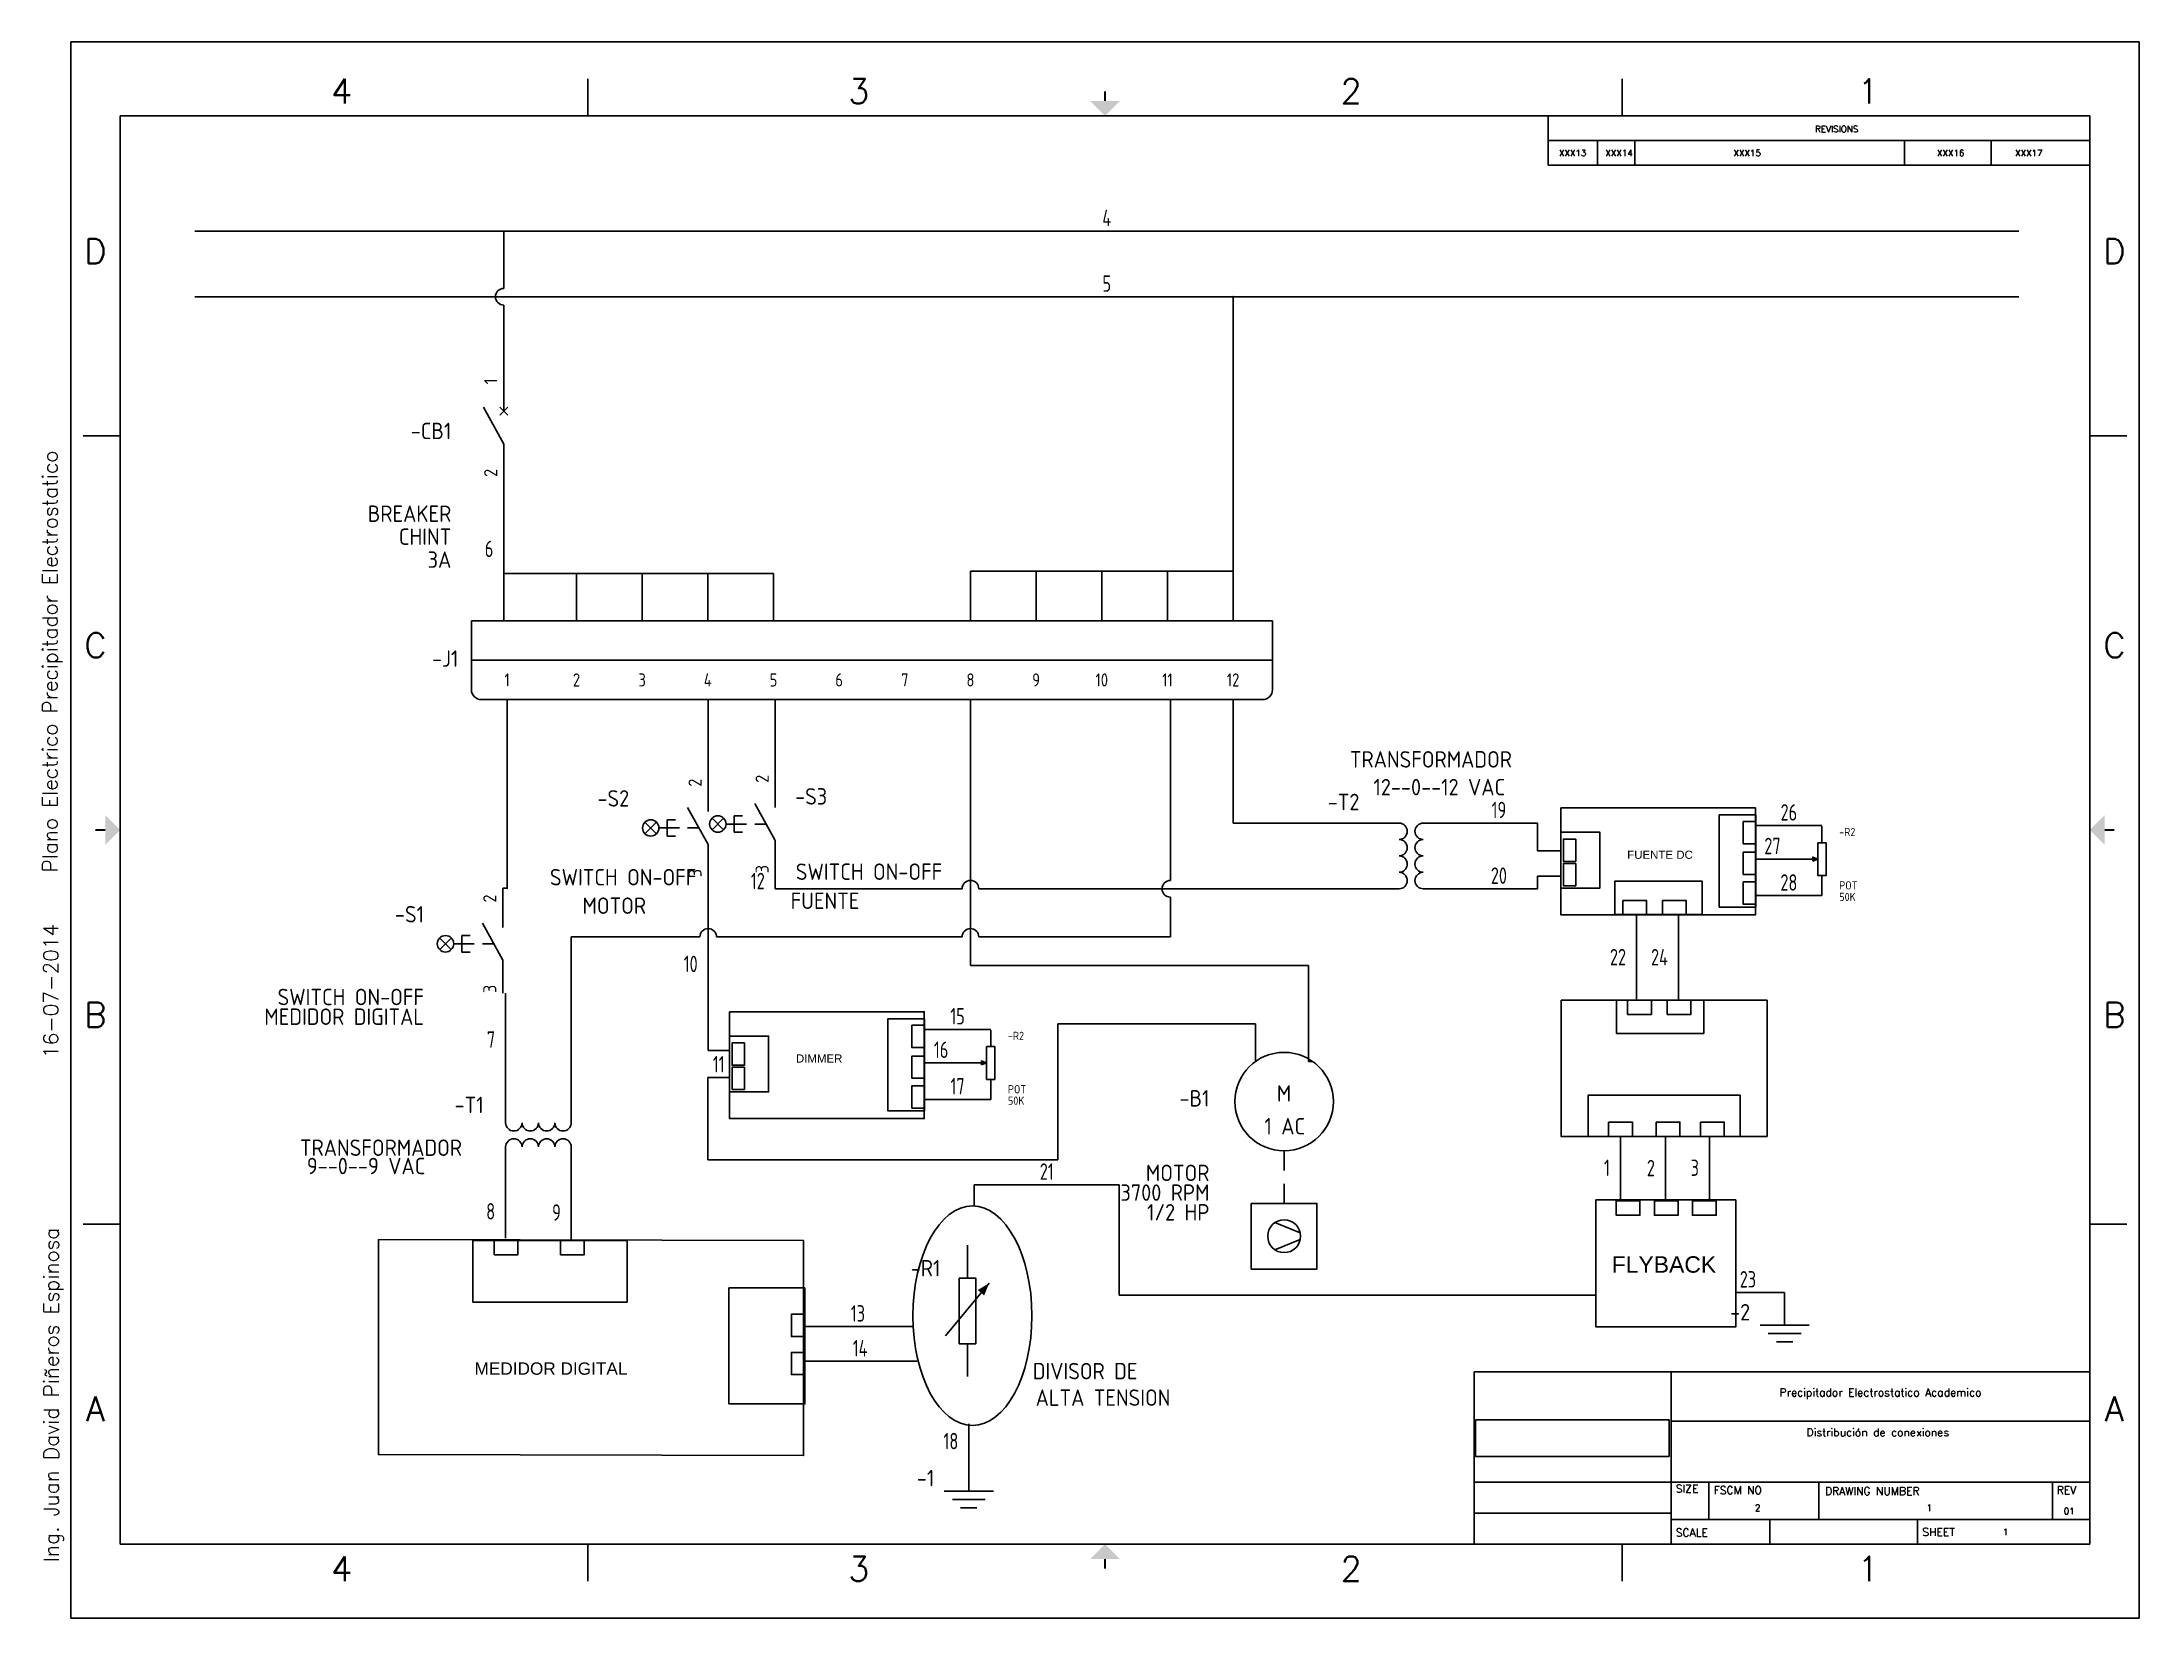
# Model space of a CAD drawing. Header units: inches. Extents: x -8 to 631, y 1 to 481.
import ezdxf
from ezdxf.enums import TextEntityAlignment as Align

# ---------------------------------------------------------------- set-up
doc = ezdxf.new("R2010")
doc.units = ezdxf.units.IN
doc.header["$MEASUREMENT"] = 0
for name, color, linetype in [('DESC', 150, 'Continuous'), ('MISC', 7, 'Continuous'), ('SYMS', 7, 'Continuous'), ('TAGS', 150, 'Continuous'), ('TB_LABELS', 1, 'Continuous'), ('TERMS', 123, 'Continuous'), ('Title Block', 7, 'Continuous'), ('Viewport', 7, 'Continuous'), ('WHT_12_THHN', 7, 'Continuous'), ('WIRENO', 72, 'Continuous')]:
    doc.layers.add(name, color=color, linetype=linetype)
doc.styles.add('Roman', font='romans')
doc.styles.get("Standard").update_dxf_attribs({"font": 'arial.ttf'})
doc.styles.add('WD', font='romans.shx')
doc.styles.add('WD_IEC', font='ISOCP2.shx', dxfattribs={"width": 0.9, "height": 4})
picture_1 = doc.add_image_def('image1.png', size_in_pixel=(369, 70))

msp = doc.modelspace()

# ---------------------------------------------------------------- texts
for s, height, p in [('FUENTE DC', 2.5, (474.63, 232.35)), ('DIMMER', 2.5, (221.41, 170.29)), ('FLYBACK', 5, (469.9, 106.31)), ('MEDIDOR DIGITAL', 3.75, (123.51, 75.23))]:
    msp.add_text(s, height=height).set_placement(p)

# ---------------------------------------------------------------- blocks, each defined once
blk = doc.blocks.new('ANSI_border_C')
for p, q in [((20.5, 0.75), (20.5, 2.5)), ((14.25, 0.75), (20.5, 0.75))]:
    blk.add_line(p, q)
at = {"layer": 'Title Block'}
for p, q in [((0, 16), (0, 0)), ((21, 16), (0, 16)), ((21, 0), (21, 16)), ((5.25, 15.25), (5.25, 15.625)), ((15.75, 15.25), (15.75, 15.625)), ((0.5, 15.25), (0.5, 0.75)), ((20.5, 15.25), (0.5, 15.25)), ((15, 15.25), (15, 15)), ((20.5, 0.75), (20.5, 15.25)), ((15, 15), (20.5, 15)), ((0.125, 12), (0.5, 12)), ((20.5, 12), (20.875, 12)), ((0.125, 4), (0.5, 4)), ((20.5, 4), (20.875, 4)), ((0.5, 0.75), (20.5, 0.75)), ((5.25, 0.375), (5.25, 0.75)), ((15.75, 0.375), (15.75, 0.75)), ((0, 0), (21, 0))]:
    blk.add_line(p, q, dxfattribs=at)
at = {"layer": 'Title Block', "const_width": 0.02}
for points in [[(10.5, 15.5), (10.5, 15.4)], [(0.25, 8), (0.35, 8)], [(20.75, 8), (20.65, 8)], [(10.5, 0.5), (10.5, 0.6)]]:
    blk.add_lwpolyline(points, dxfattribs=at)
at = {"layer": 'Title Block'}
for points in [[(10.35, 15.4), (10.65, 15.4), (10.5, 15.25)], [(0.35, 7.85), (0.35, 8.15), (0.5, 8)], [(20.65, 7.85), (20.65, 8.15), (20.5, 8)], [(10.35, 0.6), (10.65, 0.6), (10.5, 0.75)]]:
    blk.add_solid(points, dxfattribs=at)
at = {"layer": 'Title Block', "style": 'Roman'}
for s, p in [('4', (2.75, 15.5)), ('3', (8, 15.5)), ('2', (13, 15.5)), ('1', (18.25, 15.5)), ('D', (0.25, 13.875)), ('D', (20.75, 13.875)), ('C', (0.25, 9.875)), ('C', (20.75, 9.875)), ('B', (0.25, 6.125)), ('B', (20.75, 6.125)), ('A', (0.25, 2.125)), ('A', (20.75, 2.125)), ('4', (2.75, 0.5)), ('3', (8, 0.5)), ('2', (13, 0.5)), ('1', (18.25, 0.5))]:
    blk.add_text(s, height=0.25, dxfattribs=at).set_placement(p, align=Align.MIDDLE_CENTER)
blk.add_text('REVISIONS', height=0.065, dxfattribs=at).set_placement((17.71, 15.083))
blk = doc.blocks.new('ANSI_REVblock_C')
blk.add_line((0, 0), (0, -0.25))
at = {"layer": 'Title Block'}
for p, q in [((-5.5, 0), (0, 0)), ((-5.5, 0), (-5.5, -0.25)), ((-5, -0.25), (-5, 0)), ((-4.62, -0.25), (-4.62, 0)), ((-1.88, -0.25), (-1.88, 0)), ((-1, -0.25), (-1, 0)), ((-5.5, -0.25), (0, -0.25))]:
    blk.add_line(p, q, dxfattribs=at)
at = {"style": 'WD'}
for tag, p in [('ZONE', (-5.391, -0.16)), ('REV', (-4.92, -0.16)), ('DESCRIPTION', (-3.618, -0.16)), ('DATE', (-1.552, -0.16)), ('APPROVED', (-0.759, -0.16))]:
    blk.add_attdef(tag, p, '', height=0.065, dxfattribs=at)
at = {"style": 'WD', "flags": 1}
blk.add_attdef('WD_TB', (-4.505, -0.154), '', height=0.03, dxfattribs=at)
blk = doc.blocks.new('ANSI_tblock_desc_C')
for p, q in [((0, 0), (0, 1.75)), ((-6.25, 0), (0, 0))]:
    blk.add_line(p, q)
at = {"layer": 'Title Block'}
for p, q in [((-6.25, 1.75), (0, 1.75)), ((-6.25, 0), (-6.25, 1.75)), ((-4.25, 0), (-4.25, 1.75)), ((-4.25, 1.25), (0, 1.25)), ((-6.25, 0.63), (0, 0.63)), ((-3.87, 0.25), (-3.87, 0.63)), ((-2.75, 0.25), (-2.75, 0.63)), ((-0.38, 0.25), (-0.38, 0.63)), ((-6.25, 0.315), (-4.25, 0.315)), ((-4.25, 0.25), (0, 0.25)), ((-3.25, 0), (-3.25, 0.25)), ((-1.75, 0), (-1.75, 0.25))]:
    blk.add_line(p, q, dxfattribs=at)
at = {"color": 0, "style": 'Roman', "flags": 8}
for tag, p in [('FNAME', (-20.636, 6.819)), ('REVDATE', (-20.636, 4.106)), ('USER', (-20.636, 1.477))]:
    blk.add_attdef(tag, p, '', height=0.15, rotation=90, dxfattribs=at)
at = {"style": 'WD'}
for tag, p in [('PROJDESC', (-2.125, 1.5)), ('TITLE1', (-2.125, 1.095)), ('TITLE2', (-2.125, 0.785))]:
    blk.add_attdef(tag, text='', height=0.08, dxfattribs=at).set_placement(p, align=Align.CENTER)
at = {"style": 'WD', "flags": 1}
blk.add_attdef('WD_TB', (-5.57, 0.177), '', height=0.086, dxfattribs=at)
at = {"style": 'WD'}
for tag, p in [('SIZE', (-4.162, 0.32)), ('FSCM_NO', (-3.4, 0.337)), ('DWG_NO', (-1.659, 0.337)), ('REV', (-0.265, 0.303)), ('SCALE', (-3.634, 0.069)), ('SHEET', (-0.883, 0.092))]:
    blk.add_attdef(tag, p, '', height=0.065, dxfattribs=at)
at = {"layer": 'TB_LABELS', "style": 'WD'}
for s, p in [('SIZE', (-4.204, 0.604)), ('FSCM NO', (-3.819, 0.588)), ('DRAWING NUMBER', (-2.689, 0.579)), ('REV', (-0.336, 0.588)), ('SCALE', (-4.204, 0.158)), ('SHEET', (-1.701, 0.164))]:
    blk.add_text(s, height=0.08, dxfattribs=at).set_placement(p, align=Align.TOP_LEFT)
blk = doc.blocks.new('VCB1')
for p, q in [((0, 7.5), (0, 2.5)), ((0, -2.5), (-3.12, 3.12)), ((0.62, 1.88), (-0.62, 3.12)), ((-0.62, 1.88), (0.62, 3.12)), ((0, -2.5), (0, -7.5))]:
    blk.add_line(p, q)
at = {"style": 'WD_IEC'}
for tag, p in [('INST', (-8, 5.25)), ('LOC', (-8, 1.75)), ('TAG1', (-8, -1.75)), ('RATING1', (-8, -6.35)), ('DESC1', (-8, -14.35)), ('DESC2', (-8, -17.85)), ('DESC3', (-8, -21.35))]:
    blk.add_attdef(tag, text='', height=2.5, dxfattribs=at).set_placement(p, align=Align.RIGHT)
blk.add_attdef('TERM01', text='', height=2, rotation=90, dxfattribs=at).set_placement((-1, 7.5), align=Align.RIGHT)
at = {"style": 'WD_IEC', "flags": 1}
for tag, p, height in [('X2TERM01', (0, 7.5), 0.32), ('MFG', (2.75, 6.5), 1.5), ('CAT', (2.75, 4), 1.5), ('X4LINK', (-2, 0), 0.32), ('X1LINK', (-0.5, 0), 0.32), ('X8TERM02', (0, -7.5), 0.32), ('ASSYCODE', (1, -9), 1), ('FAMILY', (1, -10.5), 1), ('CATDESC', (1, -12), 1), ('CONTACT', (1, -13.5), 1), ('COMMON', (2.25, -14.75), 1)]:
    blk.add_attdef(tag, p, '', height=height, dxfattribs=at)
at = {"style": 'WD_IEC'}
blk.add_attdef('TERM02', (-1, -7.5), '', height=2, rotation=90, dxfattribs=at)
at = {"lineweight": 15, "style": 'WD_IEC'}
blk.add_attdef('XREF', text='', height=2.5, dxfattribs=at).set_placement((-8, -10.35), align=Align.RIGHT)
blk = doc.blocks.new('WDDOT')
for radius in [0.03, 0.0187, 0.00929]:
    blk.add_circle((0, 0), radius)
blk = doc.blocks.new('VCN1_1PJ_15FB')
at = {"layer": 'SYMS'}
for p, q in [((-12, 12), (-12, -9)), ((232, 12), (-12, 12)), ((232, -9), (232, 12)), ((-12, 0), (232, 0)), ((-9, -12), (229, -12))]:
    blk.add_line(p, q, dxfattribs=at)
for centre, start, end in [((-9, -9), 180, 270), ((229, -9), 270, 0)]:
    blk.add_arc(centre, 3, start, end, dxfattribs=at)
at = {"style": 'WD', "flags": 1}
blk.add_attdef('WD_JUMPERS', (0, 0), '', height=0.01, dxfattribs=at)
at = {"layer": 'SYMS', "linetype": 'Continuous', "style": 'WD_IEC', "width": 0.9, "flags": 8}
for tag, p in [('TERMDESC01J', (-2, 16)), ('TERMDESC02J', (18, 16)), ('TERMDESC03J', (38, 16)), ('TERMDESC04J', (58, 16)), ('TERMDESC05J', (78, 16)), ('TERMDESC06J', (98, 16)), ('TERMDESC07J', (118, 16)), ('TERMDESC08J', (138, 16)), ('TERMDESC09J', (158, 16)), ('TERMDESC10J', (178, 16)), ('TERMDESC11J', (198, 16)), ('TERMDESC12J', (218, 16))]:
    blk.add_attdef(tag, p, '', height=4, rotation=90, dxfattribs=at)
at = {"layer": 'SYMS', "style": 'WD_IEC'}
for tag, p in [('DESC1', (-16, 33)), ('DESC2', (-16, 26)), ('DESC3', (-16, 19)), ('INST', (-16, 12)), ('LOC', (-16, 5)), ('TAG1', (-16, -2)), ('XREF', (-16, -9.82))]:
    blk.add_attdef(tag, text='', height=5, dxfattribs=at).set_placement(p, align=Align.RIGHT)
at = {"layer": 'SYMS', "linetype": 'Continuous', "style": 'WD_IEC', "width": 0.9, "flags": 8}
for tag, p in [('X2WIRE01J', (2, 16)), ('X2WIRE02J', (22, 16)), ('X2WIRE03J', (42, 16)), ('X2WIRE04J', (62, 16)), ('X2WIRE05J', (82, 16)), ('X2WIRE06J', (102, 16)), ('X2WIRE07J', (122, 16)), ('X2WIRE08J', (142, 16)), ('X2WIRE09J', (162, 16)), ('X2WIRE10J', (182, 16)), ('X2WIRE11J', (202, 16)), ('X2WIRE12J', (222, 16))]:
    blk.add_attdef(tag, text='', height=4, rotation=90, dxfattribs=at).set_placement(p, align=Align.TOP_LEFT)
at = {"layer": 'SYMS', "linetype": 'Continuous', "style": 'WD_IEC', "width": 0.9}
for tag, flags, p in [('TERM01J', 9, (0, 6)), ('TERM02J', 9, (20, 6)), ('TERM03J', 9, (40, 6)), ('TERM04J', 9, (60, 6)), ('TERM05J', 9, (80, 6)), ('TERM06J', 9, (100, 6)), ('TERM07J', 9, (120, 6)), ('TERM08J', 9, (140, 6)), ('TERM09J', 9, (160, 6)), ('TERM10J', 9, (180, 6)), ('TERM11J', 9, (200, 6)), ('TERM12J', 9, (220, 6)), ('TERM01P', 8, (0, -6)), ('TERM02P', 8, (20, -6)), ('TERM03P', 8, (40, -6)), ('TERM04P', 8, (60, -6)), ('TERM05P', 8, (80, -6)), ('TERM06P', 8, (100, -6)), ('TERM07P', 8, (120, -6)), ('TERM08P', 8, (140, -6)), ('TERM09P', 8, (160, -6)), ('TERM10P', 8, (180, -6)), ('TERM11P', 8, (200, -6)), ('TERM12P', 8, (220, -6))]:
    blk.add_attdef(tag, text='', height=4, dxfattribs=dict(at, flags=flags)).set_placement(p, align=Align.MIDDLE_CENTER)
at = {"layer": 'SYMS', "style": 'WD_IEC', "flags": 1}
for tag, p in [('X2TERM01J', (0, 12)), ('X2TERM02J', (20, 12)), ('X2TERM03J', (40, 12)), ('X2TERM04J', (60, 12)), ('X2TERM05J', (80, 12)), ('X2TERM06J', (100, 12)), ('X2TERM07J', (120, 12)), ('X2TERM08J', (140, 12)), ('X2TERM09J', (160, 12)), ('X2TERM10J', (180, 12)), ('X2TERM11J', (200, 12)), ('X2TERM12J', (220, 12)), ('X8TERM01P', (0, -12)), ('X8TERM02P', (20, -12)), ('X8TERM03P', (40, -12)), ('X8TERM04P', (60, -12)), ('X8TERM05P', (80, -12)), ('X8TERM06P', (100, -12)), ('X8TERM07P', (120, -12)), ('X8TERM08P', (140, -12)), ('X8TERM09P', (160, -12)), ('X8TERM10P', (180, -12)), ('X8TERM11P', (200, -12)), ('X8TERM12P', (220, -12))]:
    blk.add_attdef(tag, p, '', height=0.02, dxfattribs=at)
at = {"layer": 'SYMS', "color": 7, "style": 'WD_IEC'}
for tag, p in [('X2_TINY_DOT_DONT_REMOVE_01J', (0, 12)), ('X2_TINY_DOT_DONT_REMOVE_02J', (20, 12)), ('X2_TINY_DOT_DONT_REMOVE_03J', (40, 12)), ('X2_TINY_DOT_DONT_REMOVE_04J', (60, 12)), ('X2_TINY_DOT_DONT_REMOVE_05J', (80, 12)), ('X2_TINY_DOT_DONT_REMOVE_06J', (100, 12)), ('X2_TINY_DOT_DONT_REMOVE_07J', (120, 12)), ('X2_TINY_DOT_DONT_REMOVE_08J', (140, 12)), ('X2_TINY_DOT_DONT_REMOVE_09J', (160, 12)), ('X2_TINY_DOT_DONT_REMOVE_10J', (180, 12)), ('X2_TINY_DOT_DONT_REMOVE_11J', (200, 12)), ('X2_TINY_DOT_DONT_REMOVE_12J', (220, 12)), ('X8_TINY_DOT_DONT_REMOVE_01P', (0, -12)), ('X8_TINY_DOT_DONT_REMOVE_02P', (20, -12)), ('X8_TINY_DOT_DONT_REMOVE_03P', (40, -12)), ('X8_TINY_DOT_DONT_REMOVE_04P', (60, -12)), ('X8_TINY_DOT_DONT_REMOVE_05P', (80, -12)), ('X8_TINY_DOT_DONT_REMOVE_06P', (100, -12)), ('X8_TINY_DOT_DONT_REMOVE_07P', (120, -12)), ('X8_TINY_DOT_DONT_REMOVE_08P', (140, -12)), ('X8_TINY_DOT_DONT_REMOVE_09P', (160, -12)), ('X8_TINY_DOT_DONT_REMOVE_10P', (180, -12)), ('X8_TINY_DOT_DONT_REMOVE_11P', (200, -12)), ('X8_TINY_DOT_DONT_REMOVE_12P', (220, -12))]:
    blk.add_attdef(tag, p, '', height=0.0002, dxfattribs=at)
at = {"layer": 'SYMS', "style": 'WD_IEC', "width": 0.9}
for tag, p, flags in [('X1LINK', (236, 0), 1), ('ACE_FLAG', (-2.74, -6.39), 9), ('WDBLKNAM', (-2.59, -3.41), 9), ('GENDER', (-2.3, -9.45), 9), ('FAMILY', (6.31, -7.47), 9)]:
    blk.add_attdef(tag, p, '', height=1, dxfattribs=dict(at, flags=flags))
at = {"layer": 'SYMS', "linetype": 'Continuous', "style": 'WD_IEC', "width": 0.9, "flags": 9}
for tag, p in [('ASSYCODE', (5.96, -9.77)), ('MFG', (6.46, -12.65)), ('CAT', (6.4, -15.35)), ('CATDESC', (6.4, -18.04))]:
    blk.add_attdef(tag, p, '', height=2, dxfattribs=at)
at = {"layer": 'SYMS', "linetype": 'Continuous', "style": 'WD_IEC', "width": 0.9, "flags": 8}
for tag, p in [('TERMDESC01P', (-2, -16)), ('TERMDESC02P', (18, -16)), ('TERMDESC03P', (38, -16)), ('TERMDESC04P', (58, -16)), ('TERMDESC05P', (78, -16)), ('TERMDESC06P', (98, -16)), ('TERMDESC07P', (118, -16)), ('TERMDESC08P', (138, -16)), ('TERMDESC09P', (158, -16)), ('TERMDESC10P', (178, -16)), ('TERMDESC11P', (198, -16)), ('TERMDESC12P', (218, -16))]:
    blk.add_attdef(tag, text='', height=4, rotation=90, dxfattribs=at).set_placement(p, align=Align.RIGHT)
for tag, p in [('X8WIRE01P', (2, -16)), ('X8WIRE02P', (22, -16)), ('X8WIRE03P', (42, -16)), ('X8WIRE04P', (62, -16)), ('X8WIRE05P', (82, -16)), ('X8WIRE06P', (102, -16)), ('X8WIRE07P', (122, -16)), ('X8WIRE08P', (142, -16)), ('X8WIRE09P', (162, -16)), ('X8WIRE10P', (182, -16)), ('X8WIRE11P', (202, -16)), ('X8WIRE12P', (222, -16))]:
    blk.add_attdef(tag, text='', height=4, rotation=90, dxfattribs=at).set_placement(p, align=Align.TOP_RIGHT)
blk = doc.blocks.new('VPB11S75')
for p, q in [((0, 7.5), (0, 2.5)), ((-9.63, -0.88), (-7.87, 0.88)), ((-7.87, -0.88), (-9.63, 0.88)), ((-6.25, 0), (-7.5, 0)), ((-6.25, 1.25), (-6.25, -1.25)), ((-6.25, 1.25), (-5, 1.25)), ((-6.25, 0), (-4.38, 0)), ((0, -2.5), (-3.13, 3.13)), ((-3.13, 0), (-1.39, 0)), ((-6.25, -1.25), (-5, -1.25)), ((0, -2.5), (0, -7.5))]:
    blk.add_line(p, q)
blk.add_circle((-8.75, 0), 1.25)
at = {"style": 'WD_IEC'}
for tag, p in [('INST', (-12.03, 9.25)), ('LOC', (-12.03, 6.25)), ('TAG1', (-12.03, 3.25)), ('DESC1', (-12.03, -9.35)), ('DESC2', (-12.03, -12.35)), ('DESC3', (-12.03, -15.35))]:
    blk.add_attdef(tag, text='', height=2.5, dxfattribs=at).set_placement(p, align=Align.RIGHT)
blk.add_attdef('TERM01', text='', height=2, rotation=90, dxfattribs=at).set_placement((-1, 7.5), align=Align.RIGHT)
at = {"style": 'WD_IEC', "flags": 1}
for tag, p, height in [('X2TERM01', (0, 7.5), 0.32), ('CONTACT', (0.5, 4.5), 1), ('COMMON', (1.75, 3.25), 1), ('X1LINK', (0, 0), 0.32), ('ASSYCODE', (1, -4), 1), ('FAMILY', (1, -5.5), 1), ('CATDESC', (1, -7), 1), ('X8TERM02', (0, -7.5), 0.32)]:
    blk.add_attdef(tag, p, '', height=height, dxfattribs=at)
at = {"style": 'WD_IEC', "flags": 9}
for tag, p in [('MFG', (-12.53, -0.25)), ('CAT', (-12.53, -2.75))]:
    blk.add_attdef(tag, text='', height=1.5, dxfattribs=at).set_placement(p, align=Align.RIGHT)
at = {"style": 'WD_IEC'}
blk.add_attdef('TERM02', (-1, -7.5), '', height=2, rotation=90, dxfattribs=at)
at = {"lineweight": 15, "style": 'WD_IEC'}
blk.add_attdef('XREF', text='', height=2.5, dxfattribs=at).set_placement((-12.03, -6.35), align=Align.RIGHT)
blk = doc.blocks.new('VXF1T2')
for p, q in [((0, 1.88), (0, 7.5)), ((10, 1.88), (10, 7.5)), ((0, -1.8), (0, -7.5)), ((10, -1.8), (10, -7.5))]:
    blk.add_line(p, q)
for centre, start, end in [((1.25, 1.88), 180, 0), ((3.75, 1.88), 180, 0), ((6.25, 1.88), 180, 0), ((8.75, 1.88), 180, 0), ((1.25, -1.8), 0, 180), ((3.75, -1.8), 0, 180), ((6.25, -1.8), 0, 180), ((8.75, -1.8), 0, 180)]:
    blk.add_arc(centre, 1.25, start, end)
at = {"style": 'WD_IEC'}
for tag, p in [('INST', (-3.35, 9.36)), ('LOC', (-3.35, 6.36)), ('TAG1', (-3.35, 3.36)), ('RATING1', (-3.35, -0.7)), ('DESC1', (-3.35, -8)), ('DESC2', (-3.35, -11)), ('DESC3', (-3.35, -14))]:
    blk.add_attdef(tag, text='', height=2.5, dxfattribs=at).set_placement(p, align=Align.RIGHT)
for tag, p in [('TERM01', (-0.41, 7.5)), ('TERM02', (9.59, 7.5))]:
    blk.add_attdef(tag, text='', height=2, rotation=90, dxfattribs=at).set_placement(p, align=Align.RIGHT)
at = {"style": 'WD_IEC', "flags": 1}
for tag, p, height in [('X2TERM01', (0, 7.5), 0.32), ('X2TERM02', (10, 7.5), 0.32), ('MFG', (10.43, 5.36), 1.5), ('CAT', (10.43, 2.23), 1.5), ('ASSYCODE', (10.38, -2.87), 1), ('FAMILY', (10.38, -4.42), 1), ('CATDESC', (10.38, -6.62), 1), ('X8TERM03', (0, -7.5), 0.32), ('X8TERM04', (10, -7.5), 0.32)]:
    blk.add_attdef(tag, p, '', height=height, dxfattribs=at)
at = {"style": 'WD_IEC'}
for tag, p in [('TERM03', (-0.46, -7.73)), ('TERM04', (9.54, -7.73))]:
    blk.add_attdef(tag, p, '', height=2, rotation=90, dxfattribs=at)
at = {"lineweight": 15, "style": 'WD_IEC'}
blk.add_attdef('XREF', text='', height=2.5, dxfattribs=at).set_placement((-3.35, -5), align=Align.RIGHT)
blk = doc.blocks.new('VGND2')
for p, q in [((0, 0), (0, -5)), ((-3.75, -5), (3.75, -5)), ((-2.5, -6.25), (2.5, -6.25)), ((-1.25, -7.5), (1.25, -7.5))]:
    blk.add_line(p, q)
at = {"style": 'WD_IEC'}
for tag, p in [('INST', (-5.25, 2.75)), ('LOC', (-5.25, -0.75)), ('TAG1', (-5.25, -4.25))]:
    blk.add_attdef(tag, text='', height=2.5, dxfattribs=at).set_placement(p, align=Align.RIGHT)
at = {"style": 'WD_IEC', "flags": 1}
blk.add_attdef('X2TERM01', (0, 0), '', height=0.32, dxfattribs=at)
blk = doc.blocks.new('VVR1R2')
for p, q in [((0, 5), (0, 10)), ((-3.36, -3.79), (3.3, 4.22)), ((0, -5), (0, -10))]:
    blk.add_line(p, q)
blk.add_lwpolyline([(-1.25, 5), (-1.25, -5), (1.25, -5), (1.25, 5)], close=True)
blk.add_solid([(2.54, 2.34), (1.57, 3.17), (3.31, 4.22)])
at = {"style": 'WD_IEC'}
for tag, p in [('INST', (-4.13, 11.25)), ('LOC', (-4.13, 8.25)), ('TAG1', (-4.13, 5.25)), ('RATING1', (-3.56, 0.78)), ('DESC1', (-3.64, -5.65)), ('DESC2', (-3.64, -8.65)), ('DESC3', (-3.64, -11.65))]:
    blk.add_attdef(tag, text='', height=2.5, dxfattribs=at).set_placement(p, align=Align.RIGHT)
blk.add_attdef('TERM01', text='', height=2, rotation=90, dxfattribs=at).set_placement((-1, 10), align=Align.RIGHT)
at = {"style": 'WD_IEC', "flags": 1}
for tag, p, height in [('X2TERM01', (0, 10), 0.32), ('ASSYCODE', (2.05, -3.96), 1), ('FAMILY', (2.05, -5.46), 1), ('CATDESC', (2.05, -6.96), 1), ('X8TERM02', (0, -10), 0.32)]:
    blk.add_attdef(tag, p, '', height=height, dxfattribs=at)
at = {"style": 'WD_IEC', "flags": 9}
for tag, p in [('MFG', (5.34, 6.24)), ('CAT', (5.34, 3.74))]:
    blk.add_attdef(tag, text='', height=1.5, dxfattribs=at).set_placement(p, align=Align.RIGHT)
at = {"lineweight": 15, "style": 'WD_IEC'}
blk.add_attdef('XREF', text='', height=2.5, dxfattribs=at).set_placement((-3.64, -2.65), align=Align.RIGHT)
at = {"style": 'WD_IEC'}
blk.add_attdef('TERM02', (-1, -10), '', height=2, rotation=90, dxfattribs=at)
blk = doc.blocks.new('VMO1M3M')
for p, q in [((0, -7.5), (0, -10.5)), ((0, -12.5), (0, -15.5)), ((-1.41, -18.43), (2.44, -19.98)), ((2.44, -21.02), (-1.41, -22.56))]:
    blk.add_line(p, q)
blk.add_lwpolyline([(-5, -15.5), (-5, -25.5), (5, -25.5), (5, -15.5)], close=True)
for centre, radius in [((0, 0), 7.5), ((0, -20.5), 2.5)]:
    blk.add_circle(centre, radius)
at = {"style": 'WD_IEC'}
for tag, p in [('INST', (-11.37, 5.25)), ('LOC', (-11.37, 2.25)), ('TAG1', (-11.37, -0.75)), ('RATING1', (-11.37, -4.8)), ('DESC2', (-11.37, -15.1)), ('DESC1', (-11.37, -12.1)), ('DESC3', (-11.37, -18.1))]:
    blk.add_attdef(tag, text='', height=2.5, dxfattribs=at).set_placement(p, align=Align.RIGHT)
at = {"style": 'WD_IEC', "flags": 1}
for tag, p, height in [('X0TERM01', (-4.36, 6.1), 0.32), ('X0TERM02', (4.35, 6.1), 0.32), ('MFG', (10.17, 6.5), 1.5), ('CAT', (10.17, 4), 1.5), ('X4LINK', (-7.55, -0.01), 0.32), ('X1LINK', (7.45, -0.01), 0.32), ('ASSYCODE', (10.28, -4), 1), ('FAMILY', (10.28, -5.5), 1), ('CATDESC', (10.28, -7), 1)]:
    blk.add_attdef(tag, p, '', height=height, dxfattribs=at)
at = {"style": 'WD_IEC'}
for tag, p in [('TERM02', (10, 6.64)), ('TERM01', (-8.17, 6.57))]:
    blk.add_attdef(tag, text='', height=2, rotation=90, dxfattribs=at).set_placement(p, align=Align.RIGHT)
for tag, p in [('M', (0, 0)), ('1AC', (0.1, -5))]:
    blk.add_attdef(tag, text='', height=2.5, dxfattribs=at).set_placement(p, align=Align.CENTER)
at = {"lineweight": 15, "style": 'WD_IEC'}
for tag, p in [('XREF', (-11.37, -9.1)), ('WDTAGALT', (-11.37, -21.1))]:
    blk.add_attdef(tag, text='', height=2.5, dxfattribs=at).set_placement(p, align=Align.RIGHT)
blk = doc.blocks.new('VVR1B')
for p, q in [((0, 5), (0, 10)), ((-1.25, 0), (-10, 0)), ((0, -5), (0, -10))]:
    blk.add_line(p, q)
for points in [[(-2.83, -0.62), (-2.83, 0.62), (-1.25, 0)], [(-1.25, 5), (-1.25, -5), (1.25, -5), (1.25, 5)]]:
    blk.add_lwpolyline(points, close=True)
blk.add_solid([(-1.25, 0), (-2.83, -0.62), (-2.83, 0.62)])
at = {"style": 'WD_IEC'}
for tag, p, height in [('INST', (5.25, 14), 2.5), ('LOC', (5.25, 10.5), 2.5), ('TAG1', (5.25, 7), 2.5), ('TERM03', (-10, 1), 2)]:
    blk.add_attdef(tag, p, '', height=height, dxfattribs=at)
blk.add_attdef('TERM01', text='', height=2, rotation=90, dxfattribs=at).set_placement((-1, 10), align=Align.RIGHT)
for tag, p, height, flags in [('X2TERM01', (0, 10), 0.32, 1), ('X2TERM03', (-10, 0), 0.32, 1), ('MFG', (4.5, -1.5), 1.5, 9), ('ASSYCODE', (1, -6.5), 1, 1), ('CAT', (4.5, -4), 1.5, 9), ('X8TERM02', (0, -10), 0.32, 1), ('FAMILY', (1, -8), 1, 1), ('CATDESC', (1, -9.5), 1, 1)]:
    blk.add_attdef(tag, p, '', height=height, dxfattribs=dict(at, flags=flags))
for tag, p in [('RATING1', (5.25, 3)), ('DESC1', (5.25, -8)), ('DESC2', (5.25, -11.5)), ('DESC3', (5.25, -15))]:
    blk.add_attdef(tag, text='', height=2.5, dxfattribs=at).set_placement(p, align=Align.MIDDLE_LEFT)
blk.add_attdef('TERM02', (-1, -10), '', height=2, rotation=90, dxfattribs=at)
blk = doc.blocks.new('HXF1T2')
for p, q in [((-1.83, 0), (-7.5, 0)), ((1.84, 0), (7.5, 0)), ((-1.83, -10), (-7.5, -10)), ((1.84, -10), (7.5, -10))]:
    blk.add_line(p, q)
for centre, start, end in [((-1.83, -1.25), 270, 90), ((-1.83, -3.75), 270, 90), ((1.84, -1.25), 90, 270), ((1.84, -3.75), 90, 270), ((-1.83, -6.25), 270, 90), ((1.84, -6.25), 90, 270), ((-1.83, -8.75), 270, 90), ((1.84, -8.75), 90, 270)]:
    blk.add_arc(centre, 1.25, start, end)
at = {"style": 'WD_IEC'}
for tag, height, p in [('INST', 2.5, (-7.87, 7.96)), ('LOC', 2.5, (-7.87, 4.96)), ('TAG1', 2.5, (-7.87, 1.96)), ('TERM03', 2, (7.35, 0.56)), ('TERM04', 2, (7.35, -9.44)), ('DESC1', 2.5, (-7.64, -16.93)), ('DESC2', 2.5, (-7.64, -19.93)), ('DESC3', 2.5, (-7.64, -22.93))]:
    blk.add_attdef(tag, text='', height=height, dxfattribs=at).set_placement(p, align=Align.RIGHT)
for tag, p, height in [('RATING1', (-2.69, 3.09), 2.5), ('TERM01', (-7.88, 0.61), 2), ('TERM02', (-7.88, -9.39), 2)]:
    blk.add_attdef(tag, p, '', height=height, dxfattribs=at)
at = {"style": 'WD_IEC', "flags": 1}
for tag, p, height in [('X4TERM01', (-7.5, 0), 0.32), ('X1TERM03', (7.5, 0), 0.32), ('MFG', (2.93, -3.91), 1.5), ('CAT', (2.93, -6.41), 1.5), ('X4TERM02', (-7.5, -10), 0.32), ('ASSYCODE', (2.88, -11.52), 1), ('FAMILY', (2.88, -13.06), 1), ('X1TERM04', (7.5, -10), 0.32), ('CATDESC', (2.88, -14.56), 1)]:
    blk.add_attdef(tag, p, '', height=height, dxfattribs=at)
at = {"lineweight": 15, "style": 'WD_IEC'}
blk.add_attdef('XREF', text='', height=2.5, dxfattribs=at).set_placement((-7.64, -13.93), align=Align.RIGHT)
blk = doc.blocks.new('WD_WNV')
at = {"linetype": 'Continuous', "style": 'WD_IEC', "width": 0.8}
blk.add_attdef('WIRENO', text='', height=2.5, dxfattribs=at).set_placement((-1.6, 0), align=Align.MIDDLE_RIGHT)
at = {"style": 'WD_IEC', "flags": 1}
for tag, p in [('W08USER', (-1, 0.375)), ('W04USER', (-1, 0.875)), ('W05USER', (-1, 0.75)), ('W09USER', (-1, 0.25)), ('W03USER', (-1, 1)), ('W06USER', (-1, 0.625)), ('W07USER', (-1, 0.5)), ('W02USER', (-1, 1.125)), ('W01USER', (-1, 1.25)), ('W10USER', (-1, 0.125))]:
    blk.add_attdef(tag, text='', height=0.08, dxfattribs=at).set_placement(p, align=Align.CENTER)
blk = doc.blocks.new('WD_WNH')
at = {"linetype": 'Continuous', "style": 'WD_IEC', "width": 0.8}
blk.add_attdef('WIRENO', text='', height=2.5, dxfattribs=at).set_placement((0, 0.75), align=Align.CENTER)
at = {"style": 'WD_IEC', "flags": 1}
for tag, p in [('W08USER', (0, 0.375)), ('W04USER', (0, 0.875)), ('W05USER', (0, 0.75)), ('W09USER', (0, 0.25)), ('W03USER', (0, 1)), ('W06USER', (0, 0.625)), ('W07USER', (0, 0.5)), ('W02USER', (0, 1.125)), ('W01USER', (0, 1.25)), ('W10USER', (0, 0.125))]:
    blk.add_attdef(tag, text='', height=0.08, dxfattribs=at).set_placement(p, align=Align.CENTER)

# ---------------------------------------------------------------- linework, layer by layer
for points in [[(454.44, 247.85), (513.7, 247.85), (513.7, 215.29), (454.44, 215.29)], [(513.77, 245.7), (502.65, 245.7), (502.65, 217.65), (513.77, 217.65)], [(513.72, 243.71), (509.97, 243.71), (509.97, 236.93), (513.72, 236.93)], [(454.44, 240.45), (466.3, 240.45), (466.3, 223.43), (454.44, 223.43)], [(458.93, 238.34), (455.18, 238.34), (455.18, 231.57), (458.93, 231.57)], [(458.93, 230.95), (455.18, 230.95), (455.18, 224.17), (458.93, 224.17)], [(513.72, 234.36), (509.97, 234.36), (509.97, 227.58), (513.72, 227.58)], [(470.88, 215.42), (497.43, 215.42), (497.43, 225.55), (470.88, 225.55)], [(513.72, 225.3), (509.97, 225.3), (509.97, 218.52), (513.72, 218.52)], [(473.31, 219.65), (480.53, 219.65), (480.53, 215.32), (473.31, 215.32)], [(485.38, 219.65), (492.6, 219.65), (492.6, 215.32), (485.38, 215.32)], [(201.22, 185.78), (260.48, 185.78), (260.48, 153.23), (201.22, 153.23)], [(454.49, 189.29), (517.24, 189.29), (517.24, 147.82), (454.49, 147.82)], [(471.38, 179.16), (497.93, 179.16), (497.93, 189.29), (471.38, 189.29)], [(474.76, 189.27), (481.98, 189.27), (481.98, 184.95), (474.76, 184.95)], [(486.83, 189.27), (494.05, 189.27), (494.05, 184.95), (486.83, 184.95)], [(260.55, 183.63), (249.43, 183.63), (249.43, 155.58), (260.55, 155.58)], [(260.49, 181.64), (256.74, 181.64), (256.74, 174.87), (260.49, 174.87)], [(201.22, 178.38), (213.07, 178.38), (213.07, 161.37), (201.22, 161.37)], [(205.71, 176.28), (201.96, 176.28), (201.96, 169.5), (205.71, 169.5)], [(205.71, 168.88), (201.96, 168.88), (201.96, 162.11), (205.71, 162.11)], [(260.49, 172.29), (256.74, 172.29), (256.74, 165.52), (260.49, 165.52)], [(260.49, 163.23), (256.74, 163.23), (256.74, 156.46), (260.49, 156.46)], [(462.69, 147.82), (509.03, 147.82), (509.03, 160.36), (462.69, 160.36)], [(468.97, 152.15), (476.19, 152.15), (476.19, 147.82), (468.97, 147.82)], [(483.45, 152.15), (490.67, 152.15), (490.67, 147.82), (483.45, 147.82)], [(496.97, 152.15), (504.19, 152.15), (504.19, 147.82), (496.97, 147.82)], [(465.09, 128.46), (507.67, 128.46), (507.67, 89.8), (465.09, 89.8)], [(471.28, 128.15), (478.5, 128.15), (478.5, 123.82), (471.28, 123.82)], [(482.89, 128.15), (490.12, 128.15), (490.12, 123.82), (482.89, 123.82)], [(494.5, 128.15), (501.73, 128.15), (501.73, 123.82), (494.5, 123.82)], [(94.21, 116.39), (223.73, 116.09), (223.73, 50.59), (94.21, 50.89)], [(123.01, 116.1), (169.96, 116.1), (169.96, 97.35), (123.01, 97.35)], [(129.51, 116.1), (136.73, 116.1), (136.73, 111.78), (129.51, 111.78)], [(149.73, 116.1), (156.95, 116.1), (156.95, 111.78), (149.73, 111.78)], [(224.13, 101.68), (201.02, 101.68), (201.02, 66.33), (224.13, 66.33)], [(223.76, 93.63), (220.01, 93.63), (220.01, 86.85), (223.76, 86.85)], [(223.76, 82.04), (220.01, 82.04), (220.01, 75.27), (223.76, 75.27)]]:
    msp.add_lwpolyline(points, close=True)
msp.add_ellipse((275.17, 93.19), major_axis=(0, -33.44), ratio=0.542348)
at = {"layer": 'WHT_12_THHN'}
for p, q in [((38.27, 423.54), (593.9, 423.54)), ((132.43, 406.08), (132.43, 423.54)), ((38.27, 403.54), (593.9, 403.54)), ((354.57, 319.95), (354.57, 403.54)), ((132.43, 378.66), (132.43, 401)), ((132.43, 348.66), (132.43, 304.83)), ((294.57, 319.95), (274.57, 319.95)), ((274.57, 319.95), (274.57, 304.83)), ((314.57, 319.95), (294.57, 319.95)), ((294.57, 319.95), (294.57, 304.83)), ((334.57, 319.95), (314.57, 319.95)), ((314.57, 319.95), (314.57, 304.83)), ((354.57, 319.95), (334.57, 319.95)), ((334.57, 319.95), (334.57, 304.83)), ((354.57, 319.95), (354.57, 304.83)), ((132.43, 319.26), (154.57, 319.26)), ((154.57, 319.26), (154.57, 304.83)), ((154.57, 319.26), (174.57, 319.26)), ((174.57, 319.26), (174.57, 304.83)), ((174.57, 319.26), (194.57, 319.26)), ((194.57, 319.26), (194.57, 304.83)), ((194.57, 319.26), (214.57, 319.26)), ((214.57, 319.26), (214.57, 304.83)), ((133.43, 223.37), (133.43, 280.83)), ((194.68, 256.76), (194.68, 280.83)), ((215.12, 257.95), (215.12, 280.83)), ((274.57, 280.83), (274.57, 199.84)), ((335.48, 225.77), (335.48, 280.83)), ((423.8, 243.23), (447.27, 243.23)), ((447.27, 243.23), (447.27, 234.79)), ((533.96, 242.49), (513.77, 242.49)), ((447.27, 234.79), (454.19, 234.79)), ((523.96, 232.26), (513.77, 232.26)), ((194.68, 226.76), (194.68, 173.94)), ((215.12, 227.95), (215.12, 223.23)), ((447.27, 223.23), (447.27, 227.1)), ((447.27, 227.1), (454.19, 227.1)), ((132.16, 221.47), (132.16, 223.37)), ((132.16, 223.37), (133.43, 223.37)), ((215.12, 223.23), (272.03, 223.23)), ((277.11, 223.23), (393.8, 223.23)), ((335.48, 208.56), (335.48, 220.69)), ((423.8, 223.23), (447.27, 223.23)), ((533.96, 221.15), (513.77, 221.15)), ((533.96, 222.26), (533.96, 221.15)), ((490.23, 189.29), (490.23, 215.47)), ((152.98, 163.2), (152.98, 208.56)), ((152.98, 208.56), (192.14, 208.56)), ((197.22, 208.56), (272.03, 208.56)), ((277.11, 208.56), (335.48, 208.56)), ((274.57, 199.84), (371.59, 199.84)), ((371.59, 199.84), (377.52, 199.84)), ((377.52, 199.84), (377.52, 170.61)), ((132.98, 163.2), (132.98, 191.47)), ((280.73, 180.42), (260.55, 180.42)), ((301.22, 140.65), (301.22, 182.08)), ((301.22, 182.08), (361.4, 182.08)), ((361.4, 182.08), (361.4, 170.62)), ((194.68, 173.94), (201.22, 173.94)), ((270.73, 170.19), (260.55, 170.19)), ((377.52, 170.61), (378.81, 170.61)), ((201.22, 165.8), (194.55, 165.8)), ((194.55, 165.8), (194.55, 140.65)), ((280.73, 160.19), (280.73, 159.09)), ((280.73, 159.09), (260.55, 159.09)), ((194.55, 140.65), (301.22, 140.65)), ((132.98, 133.2), (132.98, 116.79)), ((152.98, 133.2), (152.98, 116.09)), ((275.75, 126.61), (275.75, 133.1)), ((275.75, 133.1), (319.87, 133.1)), ((319.87, 133.1), (319.87, 99.49)), ((319.87, 99.49), (464.89, 99.49)), ((507.67, 100.29), (515.12, 100.29)), ((515.12, 100.29), (522.58, 100.29)), ((223.73, 89.91), (256.87, 89.91)), ((223.73, 79.32), (258.2, 79.32)), ((274.06, 49.74), (274.06, 60.3))]:
    msp.add_line(p, q, dxfattribs=at)
at = {"layer": 'WHT_12_THHN', "color": 1}
for p, q in [((354.57, 243.24), (354.57, 280.83)), ((393.8, 243.24), (354.57, 243.24)), ((477.47, 215.29), (477.47, 189.54)), ((472.55, 147.82), (472.55, 128.7)), ((486.26, 128.46), (486.26, 147.88)), ((499.68, 147.82), (499.68, 128.7))]:
    msp.add_line(p, q, dxfattribs=at)
at = {"layer": 'WHT_12_THHN'}
for centre, start, end in [((132.43, 403.54), 90, 270), ((274.57, 223.23), 0, 180), ((335.48, 223.23), 90, 270), ((194.68, 208.56), 0, 180), ((274.57, 208.56), 0, 180)]:
    msp.add_arc(centre, 2.54, start, end, dxfattribs=at)

# ---------------------------------------------------------------- block references
at = {"xscale": 30, "yscale": 30, "zscale": 30}
msp.add_blockref('ANSI_REVblock_C', (615.54, 451.13), dxfattribs=at).add_auto_attribs({'ZONE': 'XXX13', 'REV': 'XXX14', 'DESCRIPTION': 'XXX15', 'DATE': 'XXX16', 'APPROVED': 'XXX17'})
ref = msp.add_blockref('ANSI_tblock_desc_C', (615.54, 23.63), dxfattribs=dict(xscale=30, yscale=30, zscale=30))
ref.add_attrib('PROJDESC', 'Precipitador Electrostatico Academico', dxfattribs={"height": 2.4, "style": 'WD'}).set_placement((551.79, 68.63), align=Align.CENTER)
ref.add_attrib('TITLE1', 'Distribución de conexiones ', dxfattribs={"height": 2.4, "style": 'WD'}).set_placement((551.79, 56.48), align=Align.CENTER)
ref.add_attrib('FSCM_NO', '2', (513.53, 33.72), dxfattribs={"height": 1.95, "style": 'WD'})
ref.add_attrib('DWG_NO', '1', (565.78, 33.72), dxfattribs={"height": 1.95, "style": 'WD'})
ref.add_attrib('REV', '01', (607.6, 32.72), dxfattribs={"height": 1.95, "style": 'WD'})
ref.add_attrib('SHEET', '1', (589.05, 26.4), dxfattribs={"height": 1.95, "style": 'WD'})
ref.add_attrib('FNAME', 'Plano Electrico Precipitador Electrostatico', (-3.55, 228.21), dxfattribs={"color": 0, "height": 4.5, "rotation": 90, "style": 'Roman', "flags": 8})
ref.add_attrib('REVDATE', '16-07-2014', (-3.32, 171.67), dxfattribs={"color": 0, "height": 4.5, "rotation": 90, "style": 'Roman', "flags": 8})
ref.add_attrib('USER', 'Ing. Juan David Piñeros Espinosa', (-3.17, 18.21), dxfattribs={"color": 0, "height": 4.5, "rotation": 90, "style": 'Roman', "flags": 8})
ref = msp.add_blockref('VCN1_1PJ_15FB', (134.57, 292.83))
ref.add_attrib('TAG1', '-J1', dxfattribs={"layer": 'TAGS', "height": 5, "style": 'WD_IEC'}).set_placement((118.57, 290.83), align=Align.RIGHT)
ref.add_attrib('X8_TINY_DOT_DONT_REMOVE_01P', '.', (133.43, 280.83), dxfattribs={"layer": 'MISC', "color": 7, "height": 0.0002, "style": 'WD_IEC'})
ref.add_attrib('X2_TINY_DOT_DONT_REMOVE_01J', '.', (133.43, 304.83), dxfattribs={"layer": 'MISC', "color": 7, "height": 0.0002, "style": 'WD_IEC'})
ref.add_attrib('TERM01P', '1', dxfattribs={"layer": 'TERMS', "linetype": 'Continuous', "height": 4, "style": 'WD_IEC', "width": 0.9, "flags": 8}).set_placement((133.43, 286.83), align=Align.MIDDLE_CENTER)
ref.add_attrib('X8_TINY_DOT_DONT_REMOVE_02P', '.', (154.57, 280.83), dxfattribs={"layer": 'MISC', "color": 7, "height": 0.0002, "style": 'WD_IEC'})
ref.add_attrib('X2_TINY_DOT_DONT_REMOVE_02J', '.', (154.57, 304.83), dxfattribs={"layer": 'MISC', "color": 7, "height": 0.0002, "style": 'WD_IEC'})
ref.add_attrib('TERM02P', '2', dxfattribs={"layer": 'TERMS', "linetype": 'Continuous', "height": 4, "style": 'WD_IEC', "width": 0.9, "flags": 8}).set_placement((154.57, 286.83), align=Align.MIDDLE_CENTER)
ref.add_attrib('X8_TINY_DOT_DONT_REMOVE_03P', '.', (174.57, 280.83), dxfattribs={"layer": 'MISC', "color": 7, "height": 0.0002, "style": 'WD_IEC'})
ref.add_attrib('X2_TINY_DOT_DONT_REMOVE_03J', '.', (174.57, 304.83), dxfattribs={"layer": 'MISC', "color": 7, "height": 0.0002, "style": 'WD_IEC'})
ref.add_attrib('TERM03P', '3', dxfattribs={"layer": 'TERMS', "linetype": 'Continuous', "height": 4, "style": 'WD_IEC', "width": 0.9, "flags": 8}).set_placement((174.57, 286.83), align=Align.MIDDLE_CENTER)
ref.add_attrib('X8_TINY_DOT_DONT_REMOVE_04P', '.', (194.57, 280.83), dxfattribs={"layer": 'MISC', "color": 7, "height": 0.0002, "style": 'WD_IEC'})
ref.add_attrib('X2_TINY_DOT_DONT_REMOVE_04J', '.', (194.57, 304.83), dxfattribs={"layer": 'MISC', "color": 7, "height": 0.0002, "style": 'WD_IEC'})
ref.add_attrib('TERM04P', '4', dxfattribs={"layer": 'TERMS', "linetype": 'Continuous', "height": 4, "style": 'WD_IEC', "width": 0.9, "flags": 8}).set_placement((194.57, 286.83), align=Align.MIDDLE_CENTER)
ref.add_attrib('X8_TINY_DOT_DONT_REMOVE_05P', '.', (214.57, 280.83), dxfattribs={"layer": 'MISC', "color": 7, "height": 0.0002, "style": 'WD_IEC'})
ref.add_attrib('X2_TINY_DOT_DONT_REMOVE_05J', '.', (214.57, 304.83), dxfattribs={"layer": 'MISC', "color": 7, "height": 0.0002, "style": 'WD_IEC'})
ref.add_attrib('TERM05P', '5', dxfattribs={"layer": 'TERMS', "linetype": 'Continuous', "height": 4, "style": 'WD_IEC', "width": 0.9, "flags": 8}).set_placement((214.57, 286.83), align=Align.MIDDLE_CENTER)
ref.add_attrib('X8_TINY_DOT_DONT_REMOVE_06P', '.', (234.57, 280.83), dxfattribs={"layer": 'MISC', "color": 7, "height": 0.0002, "style": 'WD_IEC'})
ref.add_attrib('X2_TINY_DOT_DONT_REMOVE_06J', '.', (234.57, 304.83), dxfattribs={"layer": 'MISC', "color": 7, "height": 0.0002, "style": 'WD_IEC'})
ref.add_attrib('TERM06P', '6', dxfattribs={"layer": 'TERMS', "linetype": 'Continuous', "height": 4, "style": 'WD_IEC', "width": 0.9, "flags": 8}).set_placement((234.57, 286.83), align=Align.MIDDLE_CENTER)
ref.add_attrib('X8_TINY_DOT_DONT_REMOVE_07P', '.', (254.57, 280.83), dxfattribs={"layer": 'MISC', "color": 7, "height": 0.0002, "style": 'WD_IEC'})
ref.add_attrib('X2_TINY_DOT_DONT_REMOVE_07J', '.', (254.57, 304.83), dxfattribs={"layer": 'MISC', "color": 7, "height": 0.0002, "style": 'WD_IEC'})
ref.add_attrib('TERM07P', '7', dxfattribs={"layer": 'TERMS', "linetype": 'Continuous', "height": 4, "style": 'WD_IEC', "width": 0.9, "flags": 8}).set_placement((254.57, 286.83), align=Align.MIDDLE_CENTER)
ref.add_attrib('X8_TINY_DOT_DONT_REMOVE_08P', '.', (274.57, 280.83), dxfattribs={"layer": 'MISC', "color": 7, "height": 0.0002, "style": 'WD_IEC'})
ref.add_attrib('X2_TINY_DOT_DONT_REMOVE_08J', '.', (274.57, 304.83), dxfattribs={"layer": 'MISC', "color": 7, "height": 0.0002, "style": 'WD_IEC'})
ref.add_attrib('TERM08P', '8', dxfattribs={"layer": 'TERMS', "linetype": 'Continuous', "height": 4, "style": 'WD_IEC', "width": 0.9, "flags": 8}).set_placement((274.57, 286.83), align=Align.MIDDLE_CENTER)
ref.add_attrib('X8_TINY_DOT_DONT_REMOVE_09P', '.', (294.57, 280.83), dxfattribs={"layer": 'MISC', "color": 7, "height": 0.0002, "style": 'WD_IEC'})
ref.add_attrib('X2_TINY_DOT_DONT_REMOVE_09J', '.', (294.57, 304.83), dxfattribs={"layer": 'MISC', "color": 7, "height": 0.0002, "style": 'WD_IEC'})
ref.add_attrib('TERM09P', '9', dxfattribs={"layer": 'TERMS', "linetype": 'Continuous', "height": 4, "style": 'WD_IEC', "width": 0.9, "flags": 8}).set_placement((294.57, 286.83), align=Align.MIDDLE_CENTER)
ref.add_attrib('X8_TINY_DOT_DONT_REMOVE_10P', '.', (314.57, 280.83), dxfattribs={"layer": 'MISC', "color": 7, "height": 0.0002, "style": 'WD_IEC'})
ref.add_attrib('X2_TINY_DOT_DONT_REMOVE_10J', '.', (314.57, 304.83), dxfattribs={"layer": 'MISC', "color": 7, "height": 0.0002, "style": 'WD_IEC'})
ref.add_attrib('TERM10P', '10', dxfattribs={"layer": 'TERMS', "linetype": 'Continuous', "height": 4, "style": 'WD_IEC', "width": 0.9, "flags": 8}).set_placement((314.57, 286.83), align=Align.MIDDLE_CENTER)
ref.add_attrib('X8_TINY_DOT_DONT_REMOVE_11P', '.', (334.57, 280.83), dxfattribs={"layer": 'MISC', "color": 7, "height": 0.0002, "style": 'WD_IEC'})
ref.add_attrib('X2_TINY_DOT_DONT_REMOVE_11J', '.', (334.57, 304.83), dxfattribs={"layer": 'MISC', "color": 7, "height": 0.0002, "style": 'WD_IEC'})
ref.add_attrib('TERM11P', '11', dxfattribs={"layer": 'TERMS', "linetype": 'Continuous', "height": 4, "style": 'WD_IEC', "width": 0.9, "flags": 8}).set_placement((334.57, 286.83), align=Align.MIDDLE_CENTER)
ref.add_attrib('X8_TINY_DOT_DONT_REMOVE_12P', '.', (354.57, 280.83), dxfattribs={"layer": 'MISC', "color": 7, "height": 0.0002, "style": 'WD_IEC'})
ref.add_attrib('X2_TINY_DOT_DONT_REMOVE_12J', '.', (354.57, 304.83), dxfattribs={"layer": 'MISC', "color": 7, "height": 0.0002, "style": 'WD_IEC'})
ref.add_attrib('TERM12P', '12', dxfattribs={"layer": 'TERMS', "linetype": 'Continuous', "height": 4, "style": 'WD_IEC', "width": 0.9, "flags": 8}).set_placement((354.57, 286.83), align=Align.MIDDLE_CENTER)
at = {"layer": 'SYMS', "xscale": 2, "yscale": 2, "zscale": 2}
for p in [(132.43, 423.54), (354.57, 403.54), (294.57, 319.95), (314.57, 319.95), (334.57, 319.95), (354.57, 319.95), (132.43, 319.26), (154.57, 319.26), (174.57, 319.26), (194.57, 319.26), (133.43, 223.37)]:
    msp.add_blockref('WDDOT', p, dxfattribs=at)
at = {"layer": 'SYMS'}
ref = msp.add_blockref('VCB1', (132.43, 363.66), dxfattribs=dict(at, xscale=2, yscale=2, zscale=2))
ref.add_attrib('TERM02', '2', (130.43, 348.66), dxfattribs={"layer": 'TERMS', "height": 4, "rotation": 90, "style": 'WD_IEC'})
ref.add_attrib('TERM01', '1', dxfattribs={"layer": 'TERMS', "height": 4, "rotation": 90, "style": 'WD_IEC'}).set_placement((130.43, 378.66), align=Align.RIGHT)
ref.add_attrib('DESC3', '3A', dxfattribs={"layer": 'DESC', "height": 5, "style": 'WD_IEC'}).set_placement((116.43, 320.96), align=Align.RIGHT)
ref.add_attrib('DESC2', 'CHINT', dxfattribs={"layer": 'DESC', "height": 5, "style": 'WD_IEC'}).set_placement((116.43, 327.96), align=Align.RIGHT)
ref.add_attrib('DESC1', 'BREAKER', dxfattribs={"layer": 'DESC', "height": 5, "style": 'WD_IEC'}).set_placement((116.43, 334.96), align=Align.RIGHT)
ref.add_attrib('TAG1', '-CB1', dxfattribs={"layer": 'TAGS', "height": 5, "style": 'WD_IEC'}).set_placement((116.43, 360.16), align=Align.RIGHT)
ref = msp.add_blockref('HXF1T2', (408.8, 243.24), dxfattribs=dict(at, xscale=2, yscale=2, zscale=2))
ref.add_attrib('TAG1', '-T2', dxfattribs={"layer": 'TAGS', "height": 5, "style": 'WD_IEC'}).set_placement((393.06, 247.16), align=Align.RIGHT)
ref.add_attrib('DESC1', 'TRANSFORMADOR', dxfattribs={"layer": 'DESC', "height": 5, "style": 'WD_IEC'}).set_placement((439.51, 260.14), align=Align.RIGHT)
ref.add_attrib('DESC2', '12--0--12 VAC', dxfattribs={"layer": 'DESC', "height": 5, "style": 'WD_IEC'}).set_placement((437.44, 251.69), align=Align.RIGHT)
ref = msp.add_blockref('VPB11S75', (215.12, 242.95), dxfattribs=dict(at, xscale=2, yscale=2, zscale=2))
ref.add_attrib('TERM02', '3', (213.12, 227.95), dxfattribs={"layer": 'TERMS', "height": 4, "rotation": 90, "style": 'WD_IEC'})
ref.add_attrib('TERM01', '2', dxfattribs={"layer": 'TERMS', "height": 4, "rotation": 90, "style": 'WD_IEC'}).set_placement((213.12, 257.95), align=Align.RIGHT)
ref.add_attrib('DESC2', 'FUENTE', dxfattribs={"layer": 'DESC', "height": 5, "style": 'WD_IEC'}).set_placement((240.73, 217.06), align=Align.RIGHT)
ref.add_attrib('DESC1', 'SWITCH ON-OFF', dxfattribs={"layer": 'DESC', "height": 5, "style": 'WD_IEC'}).set_placement((191.07, 224.25), align=Align.RIGHT)
ref.add_attrib('TAG1', '-S3', dxfattribs={"layer": 'TAGS', "height": 5, "style": 'WD_IEC'}).set_placement((230.92, 248.87), align=Align.RIGHT)
ref = msp.add_blockref('VPB11S75', (194.68, 241.76), dxfattribs=dict(at, xscale=2, yscale=2, zscale=2))
ref.add_attrib('TERM02', '3', (192.68, 226.76), dxfattribs={"layer": 'TERMS', "height": 4, "rotation": 90, "style": 'WD_IEC'})
ref.add_attrib('TERM01', '2', dxfattribs={"layer": 'TERMS', "height": 4, "rotation": 90, "style": 'WD_IEC'}).set_placement((192.68, 256.76), align=Align.RIGHT)
ref.add_attrib('DESC2', 'MOTOR', dxfattribs={"layer": 'DESC', "height": 5, "style": 'WD_IEC'}).set_placement((175.76, 215.58), align=Align.RIGHT)
ref.add_attrib('DESC1', 'SWITCH ON-OFF', dxfattribs={"layer": 'DESC', "height": 5, "style": 'WD_IEC'}).set_placement((265.97, 225.93), align=Align.RIGHT)
ref.add_attrib('TAG1', '-S2', dxfattribs={"layer": 'TAGS', "height": 5, "style": 'WD_IEC'}).set_placement((170.62, 248.26), align=Align.RIGHT)
ref = msp.add_blockref('VVR1B', (533.96, 232.26), dxfattribs=at)
ref.add_attrib('DESC2', '50K', dxfattribs={"layer": 'DESC', "height": 2.5, "style": 'WD_IEC'}).set_placement((539.21, 220.76), align=Align.MIDDLE_LEFT)
ref.add_attrib('DESC1', 'POT', dxfattribs={"layer": 'DESC', "height": 2.5, "style": 'WD_IEC'}).set_placement((539.21, 224.26), align=Align.MIDDLE_LEFT)
ref.add_attrib('TAG1', '-R2', (539.21, 239.26), dxfattribs={"layer": 'TAGS', "height": 2.5, "style": 'WD_IEC'})
ref = msp.add_blockref('VPB11S75', (132.16, 206.47), dxfattribs=dict(at, xscale=2, yscale=2, zscale=2))
ref.add_attrib('TERM02', '3', (130.16, 191.47), dxfattribs={"layer": 'TERMS', "height": 4, "rotation": 90, "style": 'WD_IEC'})
ref.add_attrib('TERM01', '2', dxfattribs={"layer": 'TERMS', "height": 4, "rotation": 90, "style": 'WD_IEC'}).set_placement((130.16, 221.47), align=Align.RIGHT)
ref.add_attrib('DESC2', 'MEDIDOR DIGITAL', dxfattribs={"layer": 'DESC', "height": 5, "style": 'WD_IEC'}).set_placement((108.11, 181.77), align=Align.RIGHT)
ref.add_attrib('DESC1', 'SWITCH ON-OFF', dxfattribs={"layer": 'DESC', "height": 5, "style": 'WD_IEC'}).set_placement((108.11, 187.77), align=Align.RIGHT)
ref.add_attrib('TAG1', '-S1', dxfattribs={"layer": 'TAGS', "height": 5, "style": 'WD_IEC'}).set_placement((108.11, 212.97), align=Align.RIGHT)
ref = msp.add_blockref('VVR1B', (280.73, 170.19), dxfattribs=at)
ref.add_attrib('DESC2', '50K', dxfattribs={"layer": 'DESC', "height": 2.5, "style": 'WD_IEC'}).set_placement((285.98, 158.69), align=Align.MIDDLE_LEFT)
ref.add_attrib('DESC1', 'POT', dxfattribs={"layer": 'DESC', "height": 2.5, "style": 'WD_IEC'}).set_placement((285.98, 162.19), align=Align.MIDDLE_LEFT)
ref.add_attrib('TAG1', '-R2', (285.98, 177.19), dxfattribs={"layer": 'TAGS', "height": 2.5, "style": 'WD_IEC'})
ref = msp.add_blockref('VMO1M3M', (370.11, 158.41), dxfattribs=dict(at, xscale=2, yscale=2, zscale=2))
ref.add_attrib('DESC3', '1/2 HP', dxfattribs={"layer": 'DESC', "height": 5, "style": 'WD_IEC'}).set_placement((347.37, 122.2), align=Align.RIGHT)
ref.add_attrib('DESC2', '3700 RPM', dxfattribs={"layer": 'DESC', "height": 5, "style": 'WD_IEC'}).set_placement((347.37, 128.2), align=Align.RIGHT)
ref.add_attrib('DESC1', 'MOTOR', dxfattribs={"layer": 'DESC', "height": 5, "style": 'WD_IEC'}).set_placement((347.37, 134.2), align=Align.RIGHT)
ref.add_attrib('TAG1', '-B1', dxfattribs={"layer": 'TAGS', "height": 5, "style": 'WD_IEC'}).set_placement((347.37, 156.91), align=Align.RIGHT)
ref.add_attrib('1AC', '1 AC', dxfattribs={"layer": 'MISC', "height": 5, "style": 'WD_IEC'}).set_placement((370.31, 148.41), align=Align.CENTER)
ref.add_attrib('M', 'M', dxfattribs={"layer": 'MISC', "height": 5, "style": 'WD_IEC'}).set_placement((370.1, 158.41), align=Align.CENTER)
ref = msp.add_blockref('VXF1T2', (132.98, 148.2), dxfattribs=dict(at, xscale=2, yscale=2, zscale=2))
ref.add_attrib('TAG1', '-T1', dxfattribs={"layer": 'TAGS', "height": 5, "style": 'WD_IEC'}).set_placement((126.28, 154.91), align=Align.RIGHT)
ref.add_attrib('DESC1', 'TRANSFORMADOR', dxfattribs={"layer": 'DESC', "height": 5, "style": 'WD_IEC'}).set_placement((119.69, 141.87), align=Align.RIGHT)
ref.add_attrib('DESC2', '9--0--9 VAC', dxfattribs={"layer": 'DESC', "height": 5, "style": 'WD_IEC'}).set_placement((108.52, 136.3), align=Align.RIGHT)
ref = msp.add_blockref('VVR1R2', (273.66, 94.68), dxfattribs=dict(at, xscale=2, yscale=2, zscale=2))
ref.add_attrib('TAG1', '-R1', dxfattribs={"layer": 'TAGS', "height": 5, "style": 'WD_IEC'}).set_placement((265.4, 105.19), align=Align.RIGHT)
ref.add_attrib('DESC1', 'DIVISOR DE ', dxfattribs={"layer": 'DESC', "height": 5, "style": 'WD_IEC'}).set_placement((328.29, 73.83), align=Align.RIGHT)
ref.add_attrib('DESC2', 'ALTA TENSION', dxfattribs={"layer": 'DESC', "height": 5, "style": 'WD_IEC'}).set_placement((335.48, 65.75), align=Align.RIGHT)
ref = msp.add_blockref('VGND2', (522.58, 100.29), dxfattribs=dict(at, xscale=2, yscale=2, zscale=2))
ref.add_attrib('TAG1', '-2', dxfattribs={"layer": 'TAGS', "height": 5, "style": 'WD_IEC'}).set_placement((512.08, 91.79), align=Align.RIGHT)
ref = msp.add_blockref('VGND2', (274.06, 49.74), dxfattribs=dict(at, xscale=2, yscale=2, zscale=2))
ref.add_attrib('TAG1', '-1', dxfattribs={"layer": 'TAGS', "height": 5, "style": 'WD_IEC'}).set_placement((263.56, 41.24), align=Align.RIGHT)
at = {"layer": 'Viewport', "xscale": 30, "yscale": 30, "zscale": 30}
msp.add_blockref('ANSI_border_C', (0.54, 1.13), dxfattribs=at)
at = {"layer": 'WIRENO'}
ref = msp.add_blockref('WD_WNH', (316.09, 423.54), dxfattribs=dict(at, xscale=2, yscale=2, zscale=2))
ref.add_attrib('WIRENO', '4', dxfattribs={"linetype": 'Continuous', "height": 5, "style": 'WD_IEC', "width": 0.8}).set_placement((316.09, 425.04), align=Align.CENTER)
ref = msp.add_blockref('WD_WNH', (316.09, 403.54), dxfattribs=dict(at, xscale=2, yscale=2, zscale=2))
ref.add_attrib('WIRENO', '5', dxfattribs={"linetype": 'Continuous', "height": 5, "style": 'WD_IEC', "width": 0.8}).set_placement((316.09, 405.04), align=Align.CENTER)
ref = msp.add_blockref('WD_WNV', (132.43, 326.75), dxfattribs=dict(at, xscale=2, yscale=2, zscale=2))
ref.add_attrib('WIRENO', '6', dxfattribs={"linetype": 'Continuous', "height": 5, "style": 'WD_IEC', "width": 0.8}).set_placement((129.23, 326.75), align=Align.MIDDLE_RIGHT)
ref = msp.add_blockref('WD_WNH', (435.54, 243.23), dxfattribs=dict(at, xscale=2, yscale=2, zscale=2))
ref.add_attrib('WIRENO', '19', dxfattribs={"linetype": 'Continuous', "height": 5, "style": 'WD_IEC', "width": 0.8}).set_placement((435.54, 244.73), align=Align.CENTER)
ref = msp.add_blockref('WD_WNH', (523.87, 242.49), dxfattribs=dict(at, xscale=2, yscale=2, zscale=2))
ref.add_attrib('WIRENO', '26', dxfattribs={"linetype": 'Continuous', "height": 5, "style": 'WD_IEC', "width": 0.8}).set_placement((523.87, 243.99), align=Align.CENTER)
ref = msp.add_blockref('WD_WNH', (518.87, 232.26), dxfattribs=dict(at, xscale=2, yscale=2, zscale=2))
ref.add_attrib('WIRENO', '27', dxfattribs={"linetype": 'Continuous', "height": 5, "style": 'WD_IEC', "width": 0.8}).set_placement((518.87, 233.76), align=Align.CENTER)
ref = msp.add_blockref('WD_WNV', (215.12, 225.59), dxfattribs=dict(at, xscale=2, yscale=2, zscale=2))
ref.add_attrib('WIRENO', '12', dxfattribs={"linetype": 'Continuous', "height": 5, "style": 'WD_IEC', "width": 0.8}).set_placement((211.92, 225.59), align=Align.MIDDLE_RIGHT)
ref = msp.add_blockref('WD_WNH', (435.54, 223.23), dxfattribs=dict(at, xscale=2, yscale=2, zscale=2))
ref.add_attrib('WIRENO', '20', dxfattribs={"linetype": 'Continuous', "height": 5, "style": 'WD_IEC', "width": 0.8}).set_placement((435.54, 224.73), align=Align.CENTER)
ref = msp.add_blockref('WD_WNH', (523.87, 221.15), dxfattribs=dict(at, xscale=2, yscale=2, zscale=2))
ref.add_attrib('WIRENO', '28', dxfattribs={"linetype": 'Continuous', "height": 5, "style": 'WD_IEC', "width": 0.8}).set_placement((523.87, 222.65), align=Align.CENTER)
ref = msp.add_blockref('WD_WNV', (477.47, 202.42), dxfattribs=dict(at, xscale=2, yscale=2, zscale=2))
ref.add_attrib('WIRENO', '22', dxfattribs={"linetype": 'Continuous', "height": 5, "style": 'WD_IEC', "width": 0.8}).set_placement((474.27, 202.42), align=Align.MIDDLE_RIGHT)
ref = msp.add_blockref('WD_WNV', (490.23, 202.38), dxfattribs=dict(at, xscale=2, yscale=2, zscale=2))
ref.add_attrib('WIRENO', '24', dxfattribs={"linetype": 'Continuous', "height": 5, "style": 'WD_IEC', "width": 0.8}).set_placement((487.03, 202.38), align=Align.MIDDLE_RIGHT)
ref = msp.add_blockref('WD_WNV', (194.68, 200.35), dxfattribs=dict(at, xscale=2, yscale=2, zscale=2))
ref.add_attrib('WIRENO', '10', dxfattribs={"linetype": 'Continuous', "height": 5, "style": 'WD_IEC', "width": 0.8}).set_placement((191.48, 200.35), align=Align.MIDDLE_RIGHT)
ref = msp.add_blockref('WD_WNH', (270.64, 180.42), dxfattribs=dict(at, xscale=2, yscale=2, zscale=2))
ref.add_attrib('WIRENO', '15', dxfattribs={"linetype": 'Continuous', "height": 5, "style": 'WD_IEC', "width": 0.8}).set_placement((270.64, 181.92), align=Align.CENTER)
ref = msp.add_blockref('WD_WNV', (132.98, 177.33), dxfattribs=dict(at, xscale=2, yscale=2, zscale=2))
ref.add_attrib('WIRENO', '7', dxfattribs={"linetype": 'Continuous', "height": 5, "style": 'WD_IEC', "width": 0.8}).set_placement((129.78, 177.33), align=Align.MIDDLE_RIGHT)
ref = msp.add_blockref('WD_WNH', (265.64, 170.19), dxfattribs=dict(at, xscale=2, yscale=2, zscale=2))
ref.add_attrib('WIRENO', '16', dxfattribs={"linetype": 'Continuous', "height": 5, "style": 'WD_IEC', "width": 0.8}).set_placement((265.64, 171.69), align=Align.CENTER)
ref = msp.add_blockref('WD_WNH', (197.88, 165.8), dxfattribs=dict(at, xscale=2, yscale=2, zscale=2))
ref.add_attrib('WIRENO', '11', dxfattribs={"linetype": 'Continuous', "height": 5, "style": 'WD_IEC', "width": 0.8}).set_placement((197.88, 167.3), align=Align.CENTER)
ref = msp.add_blockref('WD_WNH', (270.64, 159.09), dxfattribs=dict(at, xscale=2, yscale=2, zscale=2))
ref.add_attrib('WIRENO', '17', dxfattribs={"linetype": 'Continuous', "height": 5, "style": 'WD_IEC', "width": 0.8}).set_placement((270.64, 160.59), align=Align.CENTER)
ref = msp.add_blockref('WD_WNV', (472.55, 138.26), dxfattribs=dict(at, xscale=2, yscale=2, zscale=2))
ref.add_attrib('WIRENO', '1', dxfattribs={"linetype": 'Continuous', "height": 5, "style": 'WD_IEC', "width": 0.8}).set_placement((469.35, 138.26), align=Align.MIDDLE_RIGHT)
ref = msp.add_blockref('WD_WNV', (486.26, 138.17), dxfattribs=dict(at, xscale=2, yscale=2, zscale=2))
ref.add_attrib('WIRENO', '2', dxfattribs={"linetype": 'Continuous', "height": 5, "style": 'WD_IEC', "width": 0.8}).set_placement((483.06, 138.17), align=Align.MIDDLE_RIGHT)
ref = msp.add_blockref('WD_WNV', (499.68, 138.26), dxfattribs=dict(at, xscale=2, yscale=2, zscale=2))
ref.add_attrib('WIRENO', '3', dxfattribs={"linetype": 'Continuous', "height": 5, "style": 'WD_IEC', "width": 0.8}).set_placement((496.48, 138.26), align=Align.MIDDLE_RIGHT)
ref = msp.add_blockref('WD_WNH', (297.81, 133.1), dxfattribs=dict(at, xscale=2, yscale=2, zscale=2))
ref.add_attrib('WIRENO', '21', dxfattribs={"linetype": 'Continuous', "height": 5, "style": 'WD_IEC', "width": 0.8}).set_placement((297.81, 134.6), align=Align.CENTER)
ref = msp.add_blockref('WD_WNV', (132.98, 124.99), dxfattribs=dict(at, xscale=2, yscale=2, zscale=2))
ref.add_attrib('WIRENO', '8', dxfattribs={"linetype": 'Continuous', "height": 5, "style": 'WD_IEC', "width": 0.8}).set_placement((129.78, 124.99), align=Align.MIDDLE_RIGHT)
ref = msp.add_blockref('WD_WNV', (152.98, 124.64), dxfattribs=dict(at, xscale=2, yscale=2, zscale=2))
ref.add_attrib('WIRENO', '9', dxfattribs={"linetype": 'Continuous', "height": 5, "style": 'WD_IEC', "width": 0.8}).set_placement((149.78, 124.64), align=Align.MIDDLE_RIGHT)
ref = msp.add_blockref('WD_WNH', (511.39, 100.29), dxfattribs=dict(at, xscale=2, yscale=2, zscale=2))
ref.add_attrib('WIRENO', '23', dxfattribs={"linetype": 'Continuous', "height": 5, "style": 'WD_IEC', "width": 0.8}).set_placement((511.39, 101.79), align=Align.CENTER)
ref = msp.add_blockref('WD_WNH', (240.3, 89.91), dxfattribs=dict(at, xscale=2, yscale=2, zscale=2))
ref.add_attrib('WIRENO', '13', dxfattribs={"linetype": 'Continuous', "height": 5, "style": 'WD_IEC', "width": 0.8}).set_placement((240.3, 91.41), align=Align.CENTER)
ref = msp.add_blockref('WD_WNH', (240.96, 79.32), dxfattribs=dict(at, xscale=2, yscale=2, zscale=2))
ref.add_attrib('WIRENO', '14', dxfattribs={"linetype": 'Continuous', "height": 5, "style": 'WD_IEC', "width": 0.8}).set_placement((240.96, 80.82), align=Align.CENTER)
ref = msp.add_blockref('WD_WNV', (274.06, 55.02), dxfattribs=dict(at, xscale=2, yscale=2, zscale=2))
ref.add_attrib('WIRENO', '18', dxfattribs={"linetype": 'Continuous', "height": 5, "style": 'WD_IEC', "width": 0.8}).set_placement((270.86, 55.02), align=Align.MIDDLE_RIGHT)

msp.set_redraw_order([(e.dxf.handle, doc.entitydb.next_handle()) for e in msp.query("TEXT MTEXT ATTDEF DIMENSION ARC_DIMENSION")])  # texts and dimensions are drawn at this point

# ---------------------------------------------------------------- pictures from other files: only their frames are drawn
image = msp.add_image(picture_1, insert=(428.41, 50.32), size_in_units=(58.98, 11.19))
image.dxf.flags = 7

doc.saveas('drawing.dxf')
